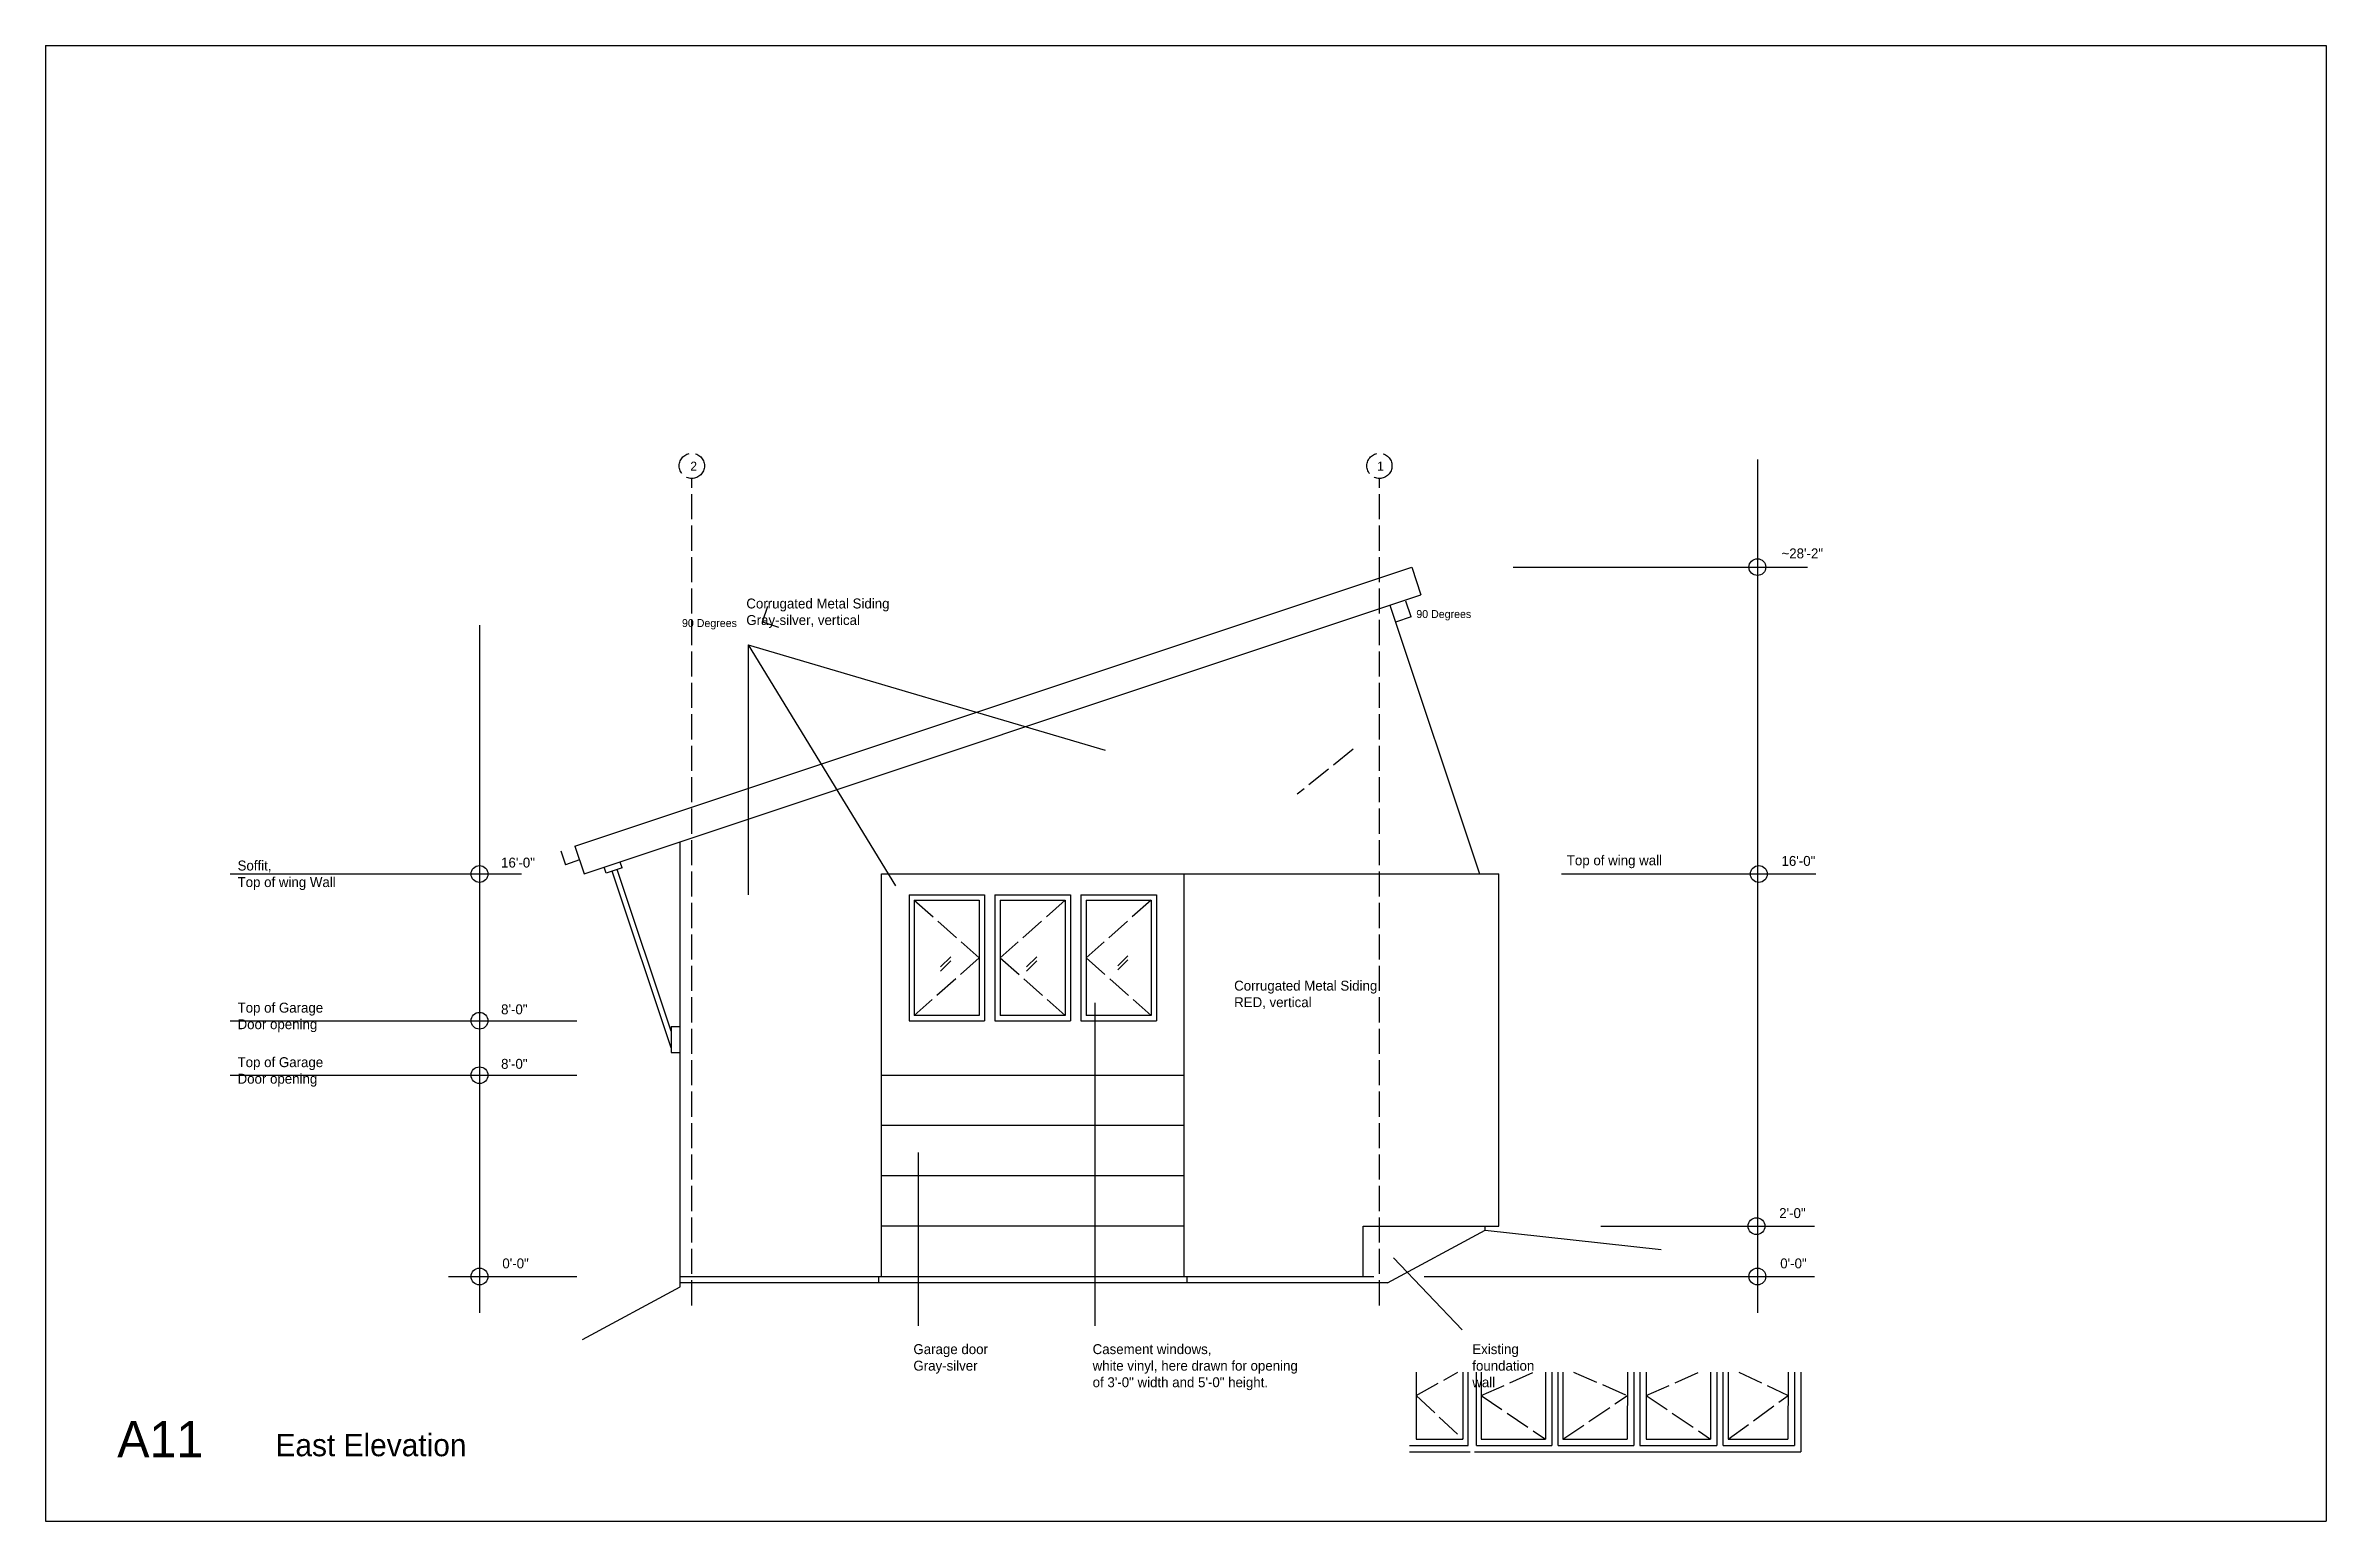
# Model space of a CAD drawing. Header units: inches. Extents: x 967 to 6851, y -308 to 3434.
# Drawn here: x 2166 to 3254, y -308 to 396 of the extents above; entities that cross this region are included whole.
import ezdxf

# ---------------------------------------------------------------- set-up
doc = ezdxf.new("R2010")
doc.units = ezdxf.units.IN
doc.header["$MEASUREMENT"] = 0
doc.linetypes.add('ACAD_ISO02W100', pattern=[15, 12, -3])
for name, color, linetype in [('const', 7, 'Continuous'), ('e1', 7, 'Continuous'), ('e2', 251, 'Continuous'), ('glassSwing', 172, 'ACAD_ISO02W100'), ('grid', 252, 'ACAD_ISO02W100'), ('millwork', 253, 'Continuous'), ('soffit', 253, 'ACAD_ISO02W100'), ('walls', 7, 'Continuous')]:
    doc.layers.add(name, color=color, linetype=linetype)

msp = doc.modelspace()

# ---------------------------------------------------------------- texts
at = {"layer": 'const', "attachment_point": 1}
for s, insert, char_height, width in [('2', (2473.6, 197.7), 4.26, 1625.197), ('1', (2801.2, 197.7), 4.26, 1625.197), ('~28\'-2"', (2994.1, 156.3), 4.74, 1805.775), ('Corrugated Metal Siding^JGray-silver, vertical', (2500.3, 132.4), 4.736, 1805.775), ('90 Degrees', (2469.6, 122.6), 3.79, 1444.62), ('90 Degrees', (2819.9, 126.9), 3.79, 1444.62), ('Soffit,^JTop of wing Wall', (2257.6, 7.4), 4.736, 1805.775), ('16\'-0"', (2383.3, 8.8), 4.74, 1805.775), ('Top of wing wall', (2891.7, 9.9), 4.736, 1805.775), ('16\'-0"', (2994.1, 9.6), 4.74, 1805.775), ('Corrugated Metal Siding^JRED, vertical', (2733, -49.9), 4.736, 1805.775), ('Top of Garage^JDoor opening', (2257.6, -60.4), 4.736, 1805.775), ('8\'-0"', (2383.3, -61.2), 4.74, 1805.775), ('Top of Garage^JDoor opening', (2257.6, -86.4), 4.736, 1805.775), ('8\'-0"', (2383.3, -87.2), 4.74, 1805.775), ('2\'-0"', (2993, -158.4), 4.74, 1805.775), ('0\'-0"', (2383.9, -182.4), 4.74, 1805.775), ('0\'-0"', (2993.5, -182.4), 4.74, 1805.775), ('Garage door^JGray-silver', (2580, -223.3), 4.736, 1805.775), ('Casement windows,^Jwhite vinyl, here drawn for opening^Jof 3\'-0" width and 5\'-0" height.', (2665.5, -223.3), 4.736, 1805.775), ('Existing^Jfoundation^Jwall', (2846.6, -223.3), 4.736, 1805.775), ('A11', (2200.2, -260), 17.26, 6582.049), ('East Elevation', (2275.7, -266.1), 10.656, 4062.993)]:
    msp.add_mtext(s, dxfattribs=dict(at, insert=insert, char_height=char_height, width=width))

# ---------------------------------------------------------------- linework, layer by layer
for p, q in [((2166, 396.2), (3254, 396.2)), ((2166, 396.2), (2166, -307.8)), ((3254, 396.2), (3254, -307.8)), ((2166, -307.8), (3254, -307.8))]:
    msp.add_line(p, q)
at = {"layer": 'e1'}
for p, q in [((2817.7, 147.4), (2822.1, 134.1)), ((2807.3, 129.2), (2850.1, 1)), ((2411.8, 12.1), (2414, 5.4)), ((2418.5, 14.3), (2422.9, 1)), ((2564.8, -95), (2564.8, 1)), ((2564.8, 1), (2859.3, 1)), ((2709.1, -191), (2709.1, 1)), ((2564.8, -95), (2709.1, -95)), ((2852.8, -167), (2859.3, -167)), ((2710.6, -194), (2710.6, -191))]:
    msp.add_line(p, q, dxfattribs=at)
at = {"layer": 'e2'}
for p, q in [((2982.6, 198.8), (2982.6, -208.4)), ((2866.1, 147.4), (3006.5, 147.4)), ((2817.5, 123.7), (2814.9, 131.2)), ((2508, 121.3), (2510.6, 128.8)), ((2508, 121.3), (2515.6, 118.8)), ((2817.5, 123.7), (2809.9, 121.2)), ((2373, 119.7), (2373, -208.4)), ((2501.2, 110.3), (2501.2, -8.9)), ((2501.2, 110.3), (2571.4, -4.7)), ((2501.2, 110.3), (2671.4, 60.1)), ((2254, 1), (2393.1, 1)), ((2433.4, 1.4), (2432.5, 4.2)), ((2441, 3.9), (2433.4, 1.4)), ((2464.4, -81.9), (2436.3, 2.3)), ((2464.4, -74), (2438.7, 3.1)), ((2441, 3.9), (2440.1, 6.7)), ((2564.8, 1), (2854.1, 1)), ((2564.8, 1), (2854.1, 1)), ((2889.1, 1), (3010.5, 1)), ((2577.9, -9), (2613.9, -9)), ((2577.9, -9), (2577.9, -69)), ((2613.9, -9), (2613.9, -69)), ((2618.9, -9), (2654.9, -9)), ((2618.9, -9), (2618.9, -69)), ((2654.9, -9), (2654.9, -69)), ((2659.9, -9), (2695.9, -9)), ((2659.9, -9), (2659.9, -69)), ((2695.9, -9), (2695.9, -69)), ((2580.4, -11.5), (2580.4, -66.5)), ((2580.4, -11.5), (2611.4, -11.5)), ((2611.4, -11.5), (2611.4, -66.5)), ((2621.4, -11.5), (2621.4, -66.5)), ((2621.4, -11.5), (2652.4, -11.5)), ((2652.4, -11.5), (2652.4, -66.5)), ((2662.4, -11.5), (2662.4, -66.5)), ((2662.4, -11.5), (2693.4, -11.5)), ((2693.4, -11.5), (2693.4, -66.5)), ((2593, -43.3), (2597.8, -38.5)), ((2593, -45.3), (2597.8, -40.5)), ((2634, -43.3), (2638.8, -38.5)), ((2634, -45.3), (2638.8, -40.5)), ((2677.5, -42.8), (2682.3, -38)), ((2677.5, -44.8), (2682.3, -40)), ((2666.5, -60.4), (2666.5, -214.5)), ((2254, -69), (2419.4, -69)), ((2577.9, -69), (2613.9, -69)), ((2611.4, -66.5), (2580.4, -66.5)), ((2618.9, -69), (2654.9, -69)), ((2652.4, -66.5), (2621.4, -66.5)), ((2659.9, -69), (2695.9, -69)), ((2693.4, -66.5), (2662.4, -66.5)), ((2254, -95), (2419.4, -95)), ((2709.1, -119), (2564.8, -119)), ((2582.2, -131.9), (2582.2, -214.5)), ((2709.1, -143), (2564.8, -143)), ((2709.1, -167), (2564.8, -167)), ((2794.6, -167), (2852.8, -167)), ((2794.6, -191), (2794.6, -167)), ((2823.7, -167), (2842.1, -167)), ((2908, -167), (3009.8, -167)), ((2841.8, -216.4), (2809, -182.1)), ((2358.3, -191), (2419.4, -191)), ((2468.8, -191), (2710.3, -191)), ((2563.4, -191), (2563.4, -194)), ((2710.3, -191), (2794.6, -191)), ((2710.3, -191), (2799.7, -191)), ((2823.7, -191), (3009.8, -191)), ((2819.9, -236.6), (2819.9, -268.6)), ((2842.1, -236.6), (2842.1, -268.6)), ((2844.6, -271.6), (2844.6, -236.6)), ((2848.6, -271.6), (2848.6, -236.6)), ((2850.8, -236.6), (2850.8, -268.6)), ((2881.6, -236.6), (2881.5, -268.6)), ((2884.6, -236.6), (2884.6, -271.6)), ((2887.6, -271.6), (2887.6, -236.6)), ((2889.8, -236.6), (2889.8, -268.6)), ((2920.6, -236.6), (2920.5, -268.6)), ((2923.6, -236.6), (2923.6, -271.6)), ((2926.6, -236.6), (2926.6, -271.6)), ((2929.6, -236.6), (2929.6, -268.6)), ((2960.3, -236.6), (2960.3, -268.6)), ((2963.3, -236.6), (2963.3, -271.6)), ((2966.3, -271.6), (2966.3, -236.6)), ((2968.6, -236.6), (2968.6, -268.6)), ((2997.3, -236.6), (2997.2, -268.6)), ((3000.3, -236.6), (3000.3, -271.6)), ((3003.3, -236.6), (3003.3, -274.6)), ((2816.6, -271.6), (2844.6, -271.6)), ((2819.9, -268.6), (2842.1, -268.6)), ((2848.6, -271.6), (2884.6, -271.6)), ((2850.8, -268.6), (2881.5, -268.6)), ((2887.6, -271.6), (2923.6, -271.6)), ((2889.8, -268.6), (2920.5, -268.6)), ((2926.6, -271.6), (2963.3, -271.6)), ((2929.6, -268.6), (2960.3, -268.6)), ((2966.3, -271.6), (3000.3, -271.6)), ((2968.6, -268.6), (2997.2, -268.6)), ((2816.6, -274.6), (2845.6, -274.6)), ((2847.6, -274.6), (3003.3, -274.6))]:
    msp.add_line(p, q, dxfattribs=at)
for centre, radius in [((2982.6, 147.4), 4), ((2373, 1), 4), ((2983.3, 1), 4), ((2373, -69), 4), ((2373, -95), 4), ((2709.1, -95), 4.547473508864641e-13), ((2982.2, -167), 4), ((2373, -191), 4), ((2982.6, -191), 4)]:
    msp.add_circle(centre, radius, dxfattribs=at)
at = {"layer": 'glassSwing'}
msp.add_line((2789.7, 60.5), (2763.1, 39), dxfattribs=at)
msp.add_line((2789.7, 60.5), (2763.1, 39), dxfattribs=at)
at = {"layer": 'grid'}
for p, q in [((2474.3, -204.8), (2474.3, 189.7)), ((2802.3, -204.8), (2802.3, 189.7))]:
    msp.add_line(p, q, dxfattribs=at)
for centre in [(2474.3, 195.7), (2802.3, 195.7)]:
    msp.add_circle(centre, 6, dxfattribs=at)
at = {"layer": 'millwork'}
for p, q in [((2464.4, -71.7), (2464.4, -84.2)), ((2464.4, -71.7), (2468.8, -71.7)), ((2464.4, -84.2), (2468.8, -84.2))]:
    msp.add_line(p, q, dxfattribs=at)
at = {"layer": 'soffit'}
for p, q in [((2580.4, -11.5), (2611.4, -39)), ((2652.4, -11.5), (2621.4, -39)), ((2693.4, -11.5), (2662.4, -39)), ((2611.4, -39), (2580.4, -66.5)), ((2621.4, -39), (2652.4, -66.5)), ((2662.4, -39), (2693.4, -66.5)), ((2819.9, -247.8), (2839.7, -236.6)), ((2850.8, -247.8), (2876.1, -236.6)), ((2894.9, -236.6), (2920.6, -247.8)), ((2929.6, -247.8), (2954.9, -236.6)), ((2973.7, -236.6), (2997.3, -247.8)), ((2819.9, -247.8), (2842.1, -268.6)), ((2850.8, -247.8), (2881.5, -268.6)), ((2889.8, -268.6), (2920.6, -247.8)), ((2929.6, -247.8), (2960.3, -268.6)), ((2968.6, -268.6), (2997.3, -247.8))]:
    msp.add_line(p, q, dxfattribs=at)
at = {"layer": 'walls'}
for p, q in [((2418.5, 14.3), (2817.7, 147.4)), ((2422.9, 1), (2822.1, 134.1)), ((2468.8, -196), (2468.8, 16.3)), ((2420.7, 7.7), (2414, 5.4)), ((2859.3, -167), (2859.3, 1)), ((2564.8, -191), (2564.8, -95)), ((2806.1, -194), (2852.8, -168.9)), ((2852.8, -168.9), (2852.8, -167)), ((2852.8, -168.9), (2936.7, -178.1)), ((2806.1, -194), (2468.8, -194)), ((2422.1, -221), (2468.8, -196))]:
    msp.add_line(p, q, dxfattribs=at)

msp.set_redraw_order([(e.dxf.handle, doc.entitydb.next_handle()) for e in msp.query("TEXT MTEXT ATTDEF DIMENSION ARC_DIMENSION")])  # texts and dimensions are drawn at this point

doc.saveas('drawing.dxf')
